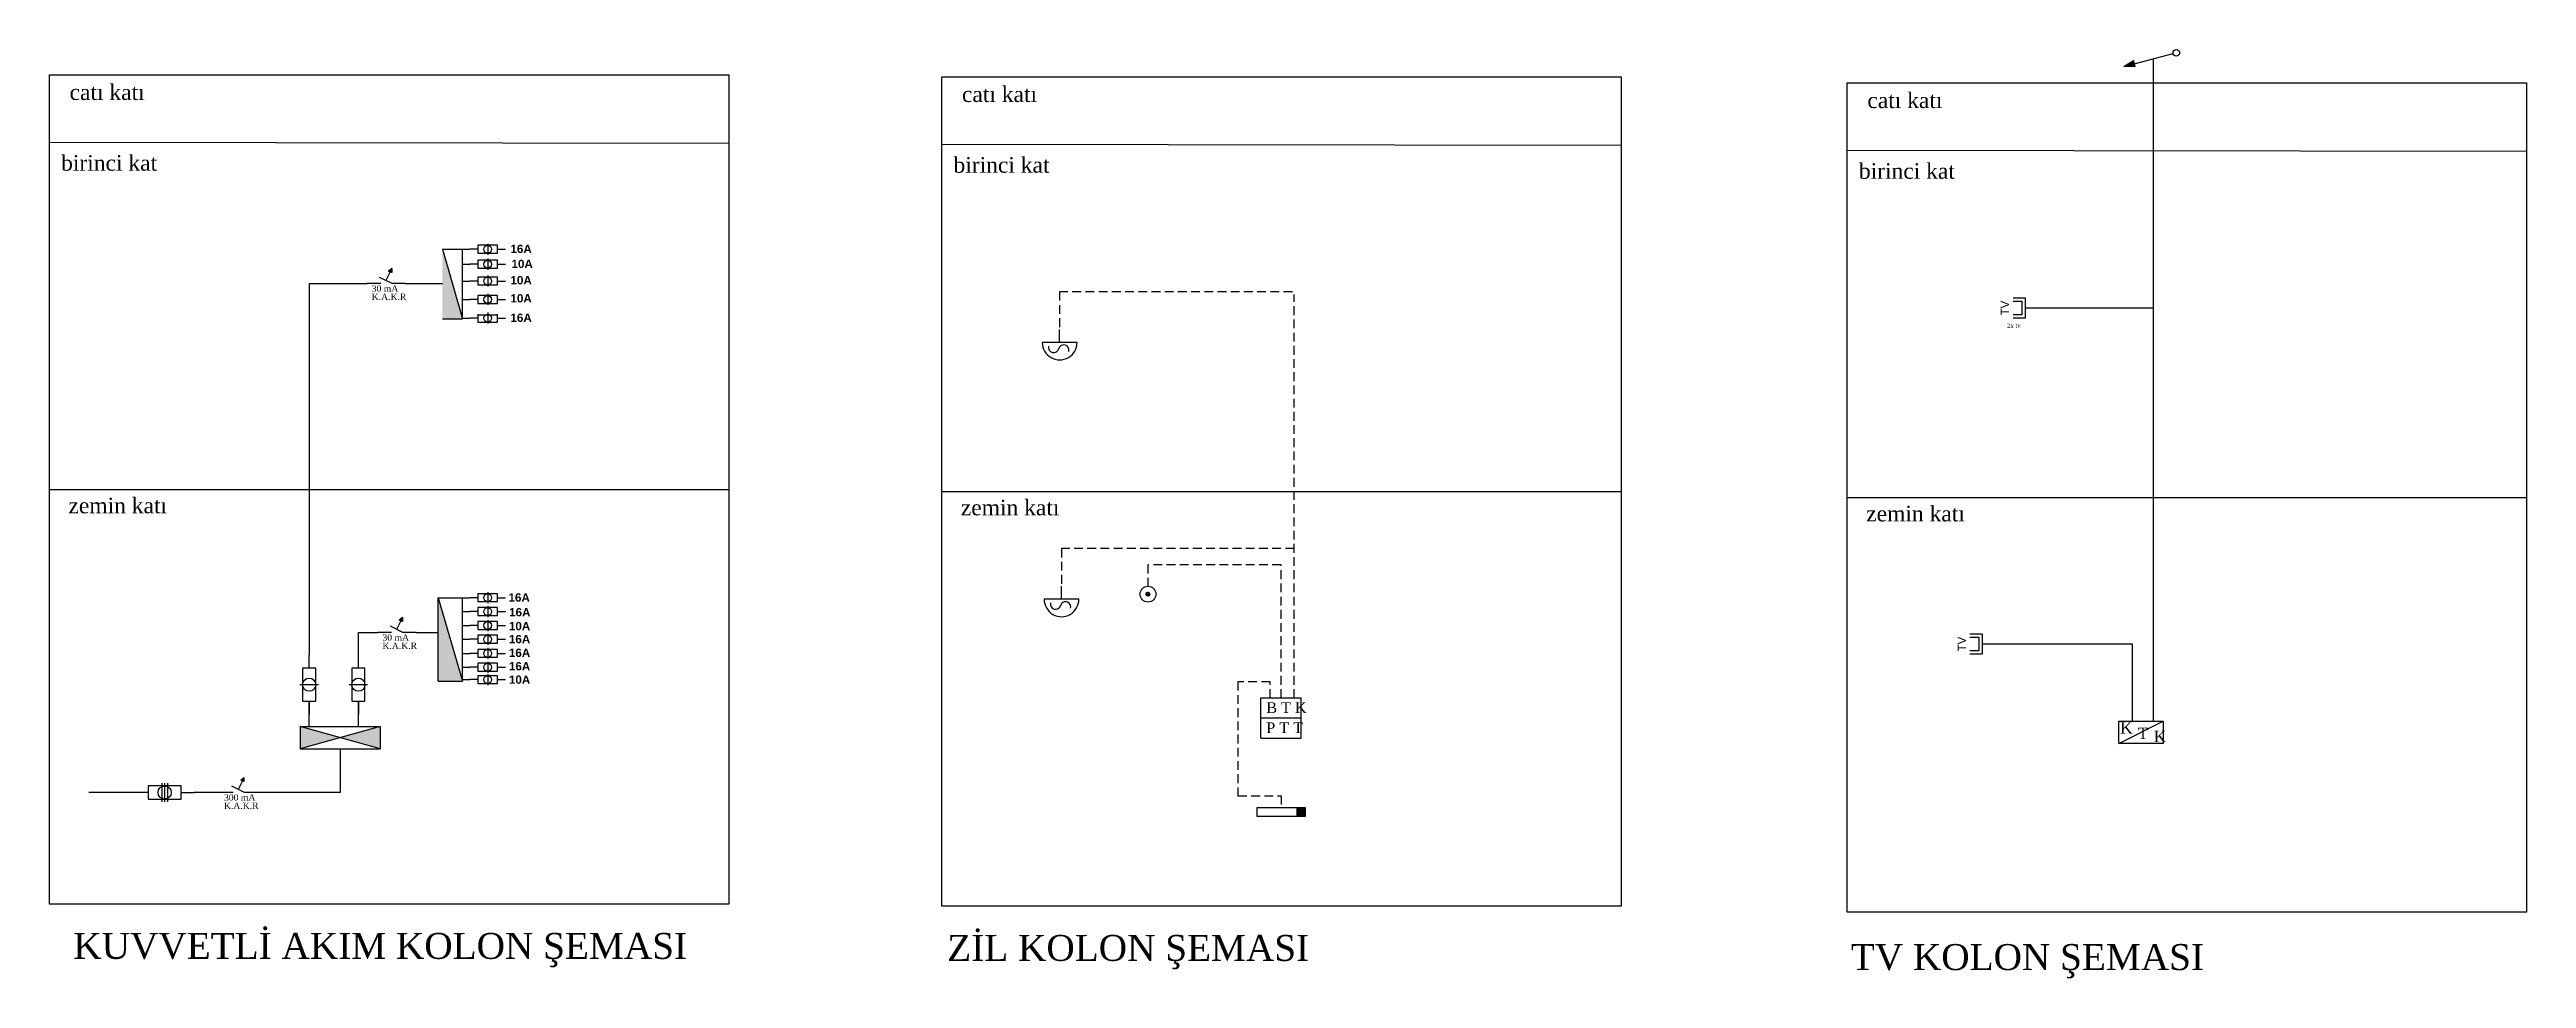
# Model space of a CAD drawing. Header units: millimetres. Extents: x 154 to 5560, y 36 to 724.
# Drawn here: x 3261 to 4155, y 110 to 445 of the extents above; entities that cross this region are included whole.
import ezdxf

# ---------------------------------------------------------------- set-up
doc = ezdxf.new("R2010")
doc.units = ezdxf.units.MM
doc.linetypes.add('ACAD_ISO03W100', pattern=[30, 12, -18])
doc.linetypes.add('HIDDEN2', pattern=[4.7625, 3.175, -1.5875])
for name, color, linetype, lineweight in [('008', 220, 'Continuous', 13), ('duvar', 6, 'Continuous', 25), ('text', 7, 'Continuous', 25)]:
    doc.layers.add(name, color=color, linetype=linetype, lineweight=lineweight)
for name, color, linetype in [('KUVVETLİ AKIM', 90, 'Continuous'), ('LINYE', 3, 'Continuous'), ('MIMARI', 7, 'Continuous'), ('SEMBOL', 7, 'Continuous'), ('TV', 151, 'Continuous'), ('TV HATTI', 161, 'TV_HATTI'), ('zayıf akım', 2, 'HIDDEN2')]:
    doc.layers.add(name, color=color, linetype=linetype)
doc.styles.add('KB', font='times.ttf', dxfattribs={"height": 25})
doc.styles.get("Standard").update_dxf_attribs({"font": 'arial.ttf'})
doc.styles.add('STYLE1', font='times.ttf', dxfattribs={"height": 17.5})
doc.linetypes.add('TV_HATTI', pattern='A,12.7,-5.08,["TV",Standard,S=2.54,R=0,X=-2.54,Y=-1.27],-5.08', length=22.86)

msp = doc.modelspace()

# ---------------------------------------------------------------- texts
at = {"char_height": 3, "attachment_point": 1}
for s, insert in [('{\\fArial|b1|i0|c162|p34;16A}', (3427.645, 374.953)), ('{\\fArial|b1|i0|c162|p34;10A}', (3428.025, 369.545)), ('{\\fArial|b1|i0|c162|p34;10A}', (3427.645, 363.653)), ('{\\fArial|b1|i0|c162|p34;10A}', (3427.645, 357.119)), ('{\\fArial|b1|i0|c162|p34;16A}', (3427.645, 350.108)), ('{\\fArial|b1|i0|c162|p34;16A}', (3426.95, 249.171)), ('{\\fArial|b1|i0|c162|p34;16A}', (3427.166, 243.855)), ('{\\fArial|b1|i0|c162|p34;10A}', (3427.092, 238.854)), ('{\\fArial|b1|i0|c162|p34;16A}', (3427.092, 234.152)), ('{\\fArial|b1|i0|c162|p34;16A}', (3427.092, 229.225)), ('{\\fArial|b1|i0|c162|p34;16A}', (3427.092, 224.374)), ('{\\fArial|b1|i0|c162|p34;10A}', (3427.092, 219.522))]:
    msp.add_mtext_dynamic_manual_height_columns(s, width=10.46789, gutter_width=20, heights=[0], dxfattribs=dict(at, insert=insert))
at = {"layer": '008', "linetype": 'Continuous', "style": 'KB'}
for s, height, p in [('KUVVETLİ AKIM KOLON ŞEMASI', 9.37049, (3270.017, 117.275)), ('ZİL KOLON ŞEMASI', 9.37062, (3585.166, 116.543)), ('TV KOLON ŞEMASI', 9.37062, (3911.027, 113.25))]:
    msp.add_text(s, height=height, dxfattribs=at).set_placement(p)
at = {"layer": 'SEMBOL', "style": 'STYLE1'}
for s, height, p in [('K.A.K.R', 2.3071, (3377.621, 355.003)), ('30 mA', 2.3071, (3377.621, 358.002)), ('30 mA', 2.3071, (3381.482, 232.095)), ('K.A.K.R', 2.3071, (3381.482, 229.096)), ('B T K', 3.8501, (3700.244, 206.003)), ('P T T', 3.8501, (3700.244, 198.749)), ('K', 4.099, (4008.178, 198.582)), ('T', 4.099, (4014.503, 196.598)), ('K', 4.099, (4020.295, 195.476)), ('K.A.K.R', 2.3071, (3324.335, 171.368)), ('300 mA', 2.3071, (3324.335, 174.367))]:
    msp.add_text(s, height=height, dxfattribs=at).set_placement(p)
at = {"layer": 'text', "linetype": 'Continuous', "attachment_point": 1, "style": 'KB'}
for s, width, insert, char_height in [('catı katı', 41.30672, (3268.662, 432.797), 5.6138), ('catı katı', 41.30729, (3590.482, 432.07), 5.6139), ('catı katı', 41.30729, (3916.996, 429.886), 5.6139), ('birinci kat', 41.30672, (3265.608, 407.284), 5.61377), ('birinci kat', 41.30729, (3587.428, 406.556), 5.61385), ('birinci kat', 41.30729, (3913.942, 404.372), 5.61385), ('zemin katı', 41.30672, (3268.247, 283.666), 5.6138), ('zemin katı', 41.30729, (3590.067, 282.937), 5.6139), ('zemin katı', 41.30729, (3916.581, 280.753), 5.6139)]:
    msp.add_mtext_dynamic_manual_height_columns(s, width=width, gutter_width=41.278, heights=[3.176], dxfattribs=dict(at, insert=insert, char_height=char_height))
at = {"layer": 'TV HATTI', "insert": (3967.344, 346.543), "char_height": 1.5854, "attachment_point": 1, "style": 'KB'}
msp.add_mtext_dynamic_manual_height_columns('2x tv', width=4.95765, gutter_width=66.059, heights=[1.431], dxfattribs=at)

# ---------------------------------------------------------------- blocks, each defined once
blk = doc.blocks.new('Zayıf Akım_TV prizi')
at = {"layer": 'TV'}
for p, q in [((-12.5, 0), (-12.5, 15)), ((12.5, 0), (-12.5, 0)), ((-8.5, 4), (-8.5, 15)), ((8.5, 4), (-8.5, 4)), ((8.5, 15), (8.5, 4)), ((12.5, 15), (12.5, 0))]:
    blk.add_line(p, q, dxfattribs=at)
blk.add_text('TV', height=10, dxfattribs=at).set_placement((-8.9, 20))
blk = doc.blocks.new('ZİL')
at = {"layer": 'SEMBOL'}
blk.add_line((-1.9, 8.6), (-1.9, -16.4), dxfattribs=at)
for centre, radius, start, end in [((-1.9, -3.9), 12.5, 270, 90), ((3.6, -1), 3.75, 74.5857, 255.5327), ((1.6, -8.2), 3.75, 256.3371, 76.1225)]:
    blk.add_arc(centre, radius, start, end, dxfattribs=at)

# ---------------------------------------------------------------- hatches: boundary and pattern name
at = {"layer": 'SEMBOL', "linetype": 'ACAD_ISO03W100', "ltscale": 10}
msp.add_hatch(color=6, dxfattribs=at).paths.add_polyline_path([(4009.485, 439.275), (4013.516, 439.082), (4012.928, 441.381)])
at = {"layer": 'SEMBOL'}
h = msp.add_hatch(dxfattribs=at)
h.set_pattern_fill('ANSI31', color=256, scale=0.474429, angle=-90, style=0)
h.set_pattern_definition([(315, (4760.35496, 3772.575145), (0.0419339854, 0.0419339854), [])])
h.paths.add_polyline_path([(3383.706, 365.454), (3384.826, 364.901), (3384.832, 366.324)])
at = {"layer": 'SEMBOL', "ltscale": 10}
for points in [[(3403.09, 373.33), (3403.09, 348.228), (3410.415, 348.228)], [(3401.628, 247.601), (3401.628, 217.487), (3410.415, 217.487)], [(3714.335, 171.726), (3711.323, 171.726), (3711.323, 168.713), (3714.335, 168.713)]]:
    msp.add_hatch(color=256, dxfattribs=at).paths.add_polyline_path(points)
at = {"layer": 'SEMBOL'}
h = msp.add_hatch(dxfattribs=at)
h.set_pattern_fill('ANSI31', color=256, scale=0.474429, angle=-90, style=0)
h.set_pattern_definition([(315, (4764.216276, 3646.667786), (0.0419339854, 0.0419339854), [])])
h.paths.add_polyline_path([(3387.567, 239.547), (3388.687, 238.994), (3388.694, 240.417)])
h = msp.add_hatch(color=256, dxfattribs=at)
h.paths.add_polyline_path([(3351.78, 201.153), (3351.78, 193.032), (3366.23, 197.092)])
h.paths.add_polyline_path([(3380.68, 193.032), (3380.68, 201.153), (3366.23, 197.092)])
h = msp.add_hatch(dxfattribs=at)
h.set_pattern_fill('ANSI31', color=256, scale=0.474429, angle=-90, style=0)
h.set_pattern_definition([(315, (4707.069085, 3588.94018), (0.0419339854, 0.0419339854), [])])
h.paths.add_polyline_path([(3330.42, 181.819), (3331.54, 181.266), (3331.546, 182.689)])

# ---------------------------------------------------------------- linework, layer by layer
msp.add_line((3710.291, 348.33), (3710.291, 348.33))
at = {"layer": 'duvar', "linetype": 'Continuous'}
for p, q in [((3261.429, 412.01), (3506.345, 411.604)), ((3583.249, 411.283), (3828.168, 410.877)), ((3909.763, 409.099), (4154.682, 408.693)), ((3261.429, 286.668), (3506.345, 286.668)), ((3583.249, 285.939), (3828.168, 285.939)), ((3909.763, 283.754), (4154.682, 283.754))]:
    msp.add_line(p, q, dxfattribs=at)
at = {"layer": 'KUVVETLİ AKIM'}
msp.add_line((3393.591, 235.05), (3401.628, 235.05), dxfattribs=at)
at = {"layer": 'LINYE', "linetype": 'Continuous'}
for p, q in [((3410.415, 373.315), (3413.057, 373.315)), ((3410.415, 367.936), (3413.057, 367.936)), ((3355.068, 360.957), (3355.068, 226.884)), ((3355.068, 360.957), (3375.971, 360.957)), ((3389.73, 360.957), (3403.197, 360.957)), ((3410.415, 361.852), (3413.057, 361.852)), ((3410.415, 355.196), (3413.057, 355.196)), ((3410.415, 348.47), (3413.057, 348.47)), ((3410.415, 247.601), (3413.057, 247.601)), ((3410.415, 242.58), (3413.057, 242.58)), ((3372.808, 222.14), (3372.808, 235.05)), ((3372.808, 235.05), (3379.833, 235.05)), ((3410.415, 237.56), (3413.057, 237.56)), ((3410.415, 232.598), (3413.057, 232.598)), ((3410.415, 227.519), (3413.057, 227.519)), ((3410.415, 222.499), (3413.057, 222.499)), ((3410.415, 218.039), (3413.057, 218.039)), ((3355.068, 201.153), (3355.068, 210.279)), ((3372.808, 201.153), (3372.808, 210.279)), ((3372.808, 201.153), (3372.808, 210.279)), ((3366.23, 193.032), (3366.23, 177.322)), ((3292.266, 177.322), (3275.57, 177.322)), ((3322.686, 177.322), (3313.616, 177.322)), ((3366.23, 177.322), (3336.444, 177.322))]:
    msp.add_line(p, q, dxfattribs=at)
at = {"layer": 'MIMARI', "color": 7}
for p, q in [((3419.444, 375.302), (3419.444, 371.328)), ((3415.896, 373.315), (3413.057, 373.315)), ((3415.896, 367.936), (3413.057, 367.936)), ((3415.896, 374.734), (3415.896, 371.895)), ((3422.993, 374.734), (3415.896, 374.734)), ((3415.896, 371.895), (3422.993, 371.895)), ((3415.896, 369.356), (3415.896, 366.517)), ((3422.993, 369.356), (3415.896, 369.356)), ((3415.896, 366.517), (3422.993, 366.517)), ((3419.444, 369.923), (3419.444, 365.949)), ((3422.993, 371.895), (3422.993, 374.734)), ((3422.993, 373.315), (3425.832, 373.315)), ((3422.993, 366.517), (3422.993, 369.356)), ((3422.993, 367.936), (3425.832, 367.936)), ((3415.896, 361.852), (3413.057, 361.852)), ((3415.896, 363.272), (3415.896, 360.433)), ((3422.993, 363.272), (3415.896, 363.272)), ((3415.896, 360.433), (3422.993, 360.433)), ((3419.444, 363.84), (3419.444, 359.865)), ((3422.993, 360.433), (3422.993, 363.272)), ((3422.993, 361.852), (3425.832, 361.852)), ((3415.896, 355.196), (3413.057, 355.196)), ((3415.896, 348.47), (3413.057, 348.47)), ((3415.896, 356.615), (3415.896, 353.777)), ((3422.993, 356.615), (3415.896, 356.615)), ((3415.896, 353.777), (3422.993, 353.777)), ((3415.896, 349.89), (3415.896, 347.051)), ((3422.993, 349.558), (3415.896, 349.558)), ((3419.444, 357.183), (3419.444, 353.209)), ((3419.444, 350.457), (3419.444, 346.483)), ((3422.993, 353.777), (3422.993, 356.615)), ((3422.993, 355.196), (3425.832, 355.196)), ((3422.993, 347.051), (3422.993, 349.89)), ((3422.993, 348.47), (3425.832, 348.47)), ((3415.896, 347.051), (3422.993, 347.051)), ((3415.896, 247.601), (3413.057, 247.601)), ((3415.896, 242.58), (3413.057, 242.58)), ((3415.896, 249.02), (3415.896, 246.181)), ((3422.993, 249.02), (3415.896, 249.02)), ((3415.896, 246.181), (3422.993, 246.181)), ((3415.896, 244), (3415.896, 241.161)), ((3422.993, 244), (3415.896, 244)), ((3419.444, 249.588), (3419.444, 245.614)), ((3419.444, 244.567), (3419.444, 240.593)), ((3422.993, 246.181), (3422.993, 249.02)), ((3422.993, 247.601), (3425.832, 247.601)), ((3422.993, 241.161), (3422.993, 244)), ((3422.993, 242.58), (3425.832, 242.58)), ((3415.896, 237.56), (3413.057, 237.56)), ((3415.896, 232.598), (3413.057, 232.598)), ((3415.896, 241.161), (3422.993, 241.161)), ((3415.896, 238.979), (3415.896, 236.14)), ((3422.993, 238.979), (3415.896, 238.979)), ((3415.896, 236.14), (3422.993, 236.14)), ((3415.896, 234.017), (3415.896, 231.179)), ((3422.993, 234.017), (3415.896, 234.017)), ((3419.444, 239.547), (3419.444, 235.573)), ((3419.444, 234.585), (3419.444, 230.611)), ((3422.993, 236.14), (3422.993, 238.979)), ((3422.993, 237.56), (3425.832, 237.56)), ((3422.993, 231.179), (3422.993, 234.017)), ((3422.993, 232.598), (3425.832, 232.598)), ((3355.068, 222.14), (3355.068, 226.884)), ((3372.808, 222.14), (3372.808, 226.884)), ((3415.896, 227.519), (3413.057, 227.519)), ((3415.896, 231.179), (3422.993, 231.179)), ((3415.896, 228.938), (3415.896, 226.1)), ((3422.993, 228.938), (3415.896, 228.938)), ((3415.896, 226.1), (3422.993, 226.1)), ((3415.896, 223.918), (3415.896, 221.079)), ((3422.993, 223.918), (3415.896, 223.918)), ((3419.444, 229.506), (3419.444, 225.532)), ((3419.444, 224.486), (3419.444, 220.512)), ((3422.993, 226.1), (3422.993, 228.938)), ((3422.993, 227.519), (3425.832, 227.519)), ((3422.993, 221.079), (3422.993, 223.918)), ((3358.389, 216.209), (3351.747, 216.209)), ((3352.696, 222.14), (3352.696, 210.279)), ((3357.441, 222.14), (3352.696, 222.14)), ((3357.441, 210.279), (3357.441, 222.14)), ((3376.129, 216.209), (3369.487, 216.209)), ((3370.435, 222.14), (3370.435, 210.279)), ((3375.18, 222.14), (3370.435, 222.14)), ((3375.18, 210.279), (3375.18, 222.14)), ((3415.896, 222.499), (3413.057, 222.499)), ((3415.896, 218.039), (3413.057, 218.039)), ((3415.896, 221.079), (3422.993, 221.079)), ((3415.896, 219.458), (3415.896, 216.619)), ((3422.993, 219.458), (3415.896, 219.458)), ((3415.896, 216.619), (3422.993, 216.619)), ((3419.444, 220.026), (3419.444, 216.052)), ((3422.993, 222.499), (3425.832, 222.499)), ((3422.993, 216.619), (3422.993, 219.458)), ((3422.993, 218.039), (3425.832, 218.039)), ((3352.696, 210.279), (3357.441, 210.279)), ((3355.068, 210.279), (3355.068, 205.535)), ((3370.435, 210.279), (3375.18, 210.279)), ((3372.808, 210.279), (3372.808, 205.535)), ((3297.011, 179.694), (3297.011, 174.95)), ((3308.871, 179.694), (3297.011, 179.694)), ((3301.934, 180.643), (3301.934, 174.001)), ((3302.941, 180.643), (3302.941, 174.001)), ((3303.948, 180.643), (3303.948, 174.001)), ((3308.871, 174.95), (3308.871, 179.694)), ((3297.011, 177.322), (3292.266, 177.322)), ((3297.011, 174.95), (3308.871, 174.95)), ((3308.871, 177.322), (3313.616, 177.322))]:
    msp.add_line(p, q, dxfattribs=at)
at = {"layer": 'MIMARI', "linetype": 'Continuous'}
for points in [[(3261.429, 436.288), (3506.345, 436.288), (3506.345, 137.047), (3261.429, 137.047)], [(3583.249, 435.561), (3828.168, 435.561), (3828.168, 136.316), (3583.249, 136.316)], [(3909.763, 433.377), (4154.682, 433.377), (4154.682, 134.132), (3909.763, 134.132)]]:
    msp.add_lwpolyline(points, close=True, dxfattribs=at)
at = {"layer": 'MIMARI', "color": 7}
for centre, radius in [((3419.444, 373.315), 1.419), ((3419.444, 367.936), 1.419), ((3419.444, 361.852), 1.419), ((3419.444, 355.196), 1.419), ((3419.444, 348.47), 1.419), ((3419.444, 247.601), 1.419), ((3419.444, 242.58), 1.419), ((3419.444, 237.56), 1.419), ((3419.444, 232.598), 1.419), ((3419.444, 227.519), 1.419), ((3419.444, 222.499), 1.419), ((3355.068, 216.209), 2.372), ((3372.808, 216.209), 2.372), ((3419.444, 218.039), 1.419), ((3302.941, 177.322), 2.372)]:
    msp.add_circle(centre, radius, dxfattribs=at)
at = {"layer": 'SEMBOL', "color": 6}
for p, q in [((4009.485, 439.275), (4012.928, 441.381)), ((4013.516, 439.082), (4009.485, 439.275)), ((4013.516, 439.082), (4012.928, 441.381)), ((4013.222, 440.232), (4027.243, 443.977)), ((4020.232, 438.304), (4020.232, 442.104))]:
    msp.add_line(p, q, dxfattribs=at)
at = {"layer": 'SEMBOL'}
for p, q in [((3384.832, 366.324), (3383.706, 365.454)), ((3384.832, 366.324), (3384.826, 364.901)), ((3403.09, 373.33), (3410.415, 373.33)), ((3403.09, 373.33), (3410.415, 348.228)), ((3410.415, 348.228), (3410.415, 373.33)), ((3380.884, 360.957), (3375.971, 360.957)), ((3384.986, 360.957), (3380.477, 363.184)), ((3384.266, 365.178), (3382.731, 362.07)), ((3384.826, 364.901), (3383.706, 365.454)), ((3389.73, 360.957), (3384.986, 360.957)), ((3403.09, 348.228), (3410.415, 348.228)), ((3401.628, 247.601), (3410.415, 247.601)), ((3401.628, 217.487), (3401.628, 247.601)), ((3401.628, 247.601), (3410.415, 217.487)), ((3410.415, 217.487), (3410.415, 247.601)), ((3657.506, 249.546), (3656.878, 248.918)), ((3657.692, 249.532), (3656.892, 248.732)), ((3657.842, 249.48), (3656.944, 248.582)), ((3657.221, 249.463), (3656.961, 249.203)), ((3657.965, 249.402), (3657.022, 248.459)), ((3658.066, 249.302), (3657.122, 248.358)), ((3658.146, 249.18), (3657.244, 248.278)), ((3658.2, 249.033), (3657.391, 248.224)), ((3658.218, 248.849), (3657.575, 248.206)), ((3658.149, 248.579), (3657.845, 248.275)), ((3384.745, 235.05), (3379.833, 235.05)), ((3388.847, 235.05), (3384.338, 237.276)), ((3388.127, 239.27), (3386.593, 236.163)), ((3388.694, 240.417), (3387.567, 239.547)), ((3388.687, 238.994), (3387.567, 239.547)), ((3388.694, 240.417), (3388.687, 238.994)), ((3393.591, 235.05), (3388.847, 235.05)), ((3401.628, 217.487), (3410.415, 217.487)), ((3698.295, 211.452), (3712.804, 211.452)), ((3698.295, 196.942), (3698.295, 211.452)), ((3712.804, 196.942), (3712.804, 211.452)), ((3351.78, 201.153), (3351.78, 193.032)), ((3380.68, 201.153), (3380.68, 193.032)), ((3698.295, 204.197), (3712.804, 204.197)), ((3698.295, 196.942), (3712.804, 196.942)), ((4007.705, 195.045), (4007.705, 203.053)), ((4007.705, 203.053), (4023.717, 203.053)), ((4007.705, 195.045), (4023.717, 203.053)), ((4023.717, 203.053), (4023.717, 195.045)), ((4023.717, 195.045), (4007.705, 195.045)), ((3331.7, 177.322), (3327.191, 179.549)), ((3330.98, 181.543), (3329.446, 178.435)), ((3331.546, 182.689), (3330.42, 181.819)), ((3331.54, 181.266), (3330.42, 181.819)), ((3331.546, 182.689), (3331.54, 181.266)), ((3327.598, 177.322), (3322.686, 177.322)), ((3336.444, 177.322), (3331.7, 177.322)), ((3696.763, 171.726), (3696.763, 168.713)), ((3714.335, 171.726), (3696.763, 171.726)), ((3711.323, 168.713), (3711.323, 171.726)), ((3714.335, 168.713), (3714.335, 171.726)), ((3696.763, 168.713), (3714.335, 168.713))]:
    msp.add_line(p, q, dxfattribs=at)
at = {"layer": 'SEMBOL', "linetype": 'ACAD_ISO03W100', "ltscale": 10}
for p, q in [((3625.709, 339.698), (3625.709, 344.376)), ((3626.353, 247.046), (3626.353, 251.723))]:
    msp.add_line(p, q, dxfattribs=at)
at = {"layer": 'SEMBOL'}
msp.add_lwpolyline([(3380.68, 193.032), (3351.78, 201.153), (3380.68, 201.153), (3351.78, 193.032)], close=True, dxfattribs=at)
at = {"layer": 'SEMBOL', "color": 6}
msp.add_circle((4028.409, 444.199), 1.187, dxfattribs=at)
at = {"layer": 'SEMBOL'}
for radius in [2.847, 0.671]:
    msp.add_circle((3657.547, 248.877), radius, dxfattribs=at)
at = {"layer": 'TV HATTI'}
for p, q in [((4020.232, 352.109), (4020.232, 438.304)), ((4020.232, 352.109), (3973.917, 352.109)), ((4020.232, 203.053), (4020.232, 352.109)), ((4012.586, 230.869), (3958.39, 230.869)), ((4012.586, 203.053), (4012.586, 230.869))]:
    msp.add_line(p, q, dxfattribs=at)
at = {"layer": 'TV HATTI', "linetype": 'TV_HATTI'}
msp.add_line((4020.232, 203.053), (4020.232, 203.053), dxfattribs=at)
at = {"layer": 'zayıf akım', "linetype": 'HIDDEN2'}
for p, q in [((3709.646, 357.966), (3625.709, 357.966)), ((3625.709, 357.966), (3625.709, 344.376)), ((3710.291, 211.452), (3710.291, 357.052)), ((3710.291, 265.314), (3626.353, 265.314)), ((3626.353, 265.314), (3626.353, 251.723)), ((3705.549, 259.477), (3657.547, 259.477)), ((3657.547, 259.477), (3657.547, 251.723)), ((3705.549, 211.452), (3705.549, 259.477)), ((3701.618, 217.244), (3690.023, 217.244)), ((3690.023, 217.244), (3690.023, 176.146)), ((3701.618, 211.452), (3701.618, 217.244)), ((3690.023, 176.146), (3705.549, 176.146)), ((3705.549, 176.146), (3705.549, 171.726))]:
    msp.add_line(p, q, dxfattribs=at)

# ---------------------------------------------------------------- block references
at = {"layer": 'SEMBOL', "linetype": 'ACAD_ISO03W100', "ltscale": 10, "xscale": 0.5020480890598551, "yscale": 0.5020480890598551, "zscale": 0.5020480890598551, "rotation": 269.9999999999999}
for p in [(3627.69, 338.722), (3628.334, 246.07)]:
    msp.add_blockref('ZİL', p, dxfattribs=at)
at = {"layer": 'TV', "xscale": 0.2934664291392208, "yscale": 0.2934664291392208, "zscale": 0.2934664291392208, "rotation": 89.99999999999999}
for p in [(3973.917, 352.109), (3958.39, 230.869)]:
    msp.add_blockref('Zayıf Akım_TV prizi', p, dxfattribs=at)

msp.set_redraw_order([(e.dxf.handle, doc.entitydb.next_handle()) for e in msp.query("TEXT MTEXT ATTDEF DIMENSION ARC_DIMENSION")])  # texts and dimensions are drawn at this point

doc.saveas('drawing.dxf')
